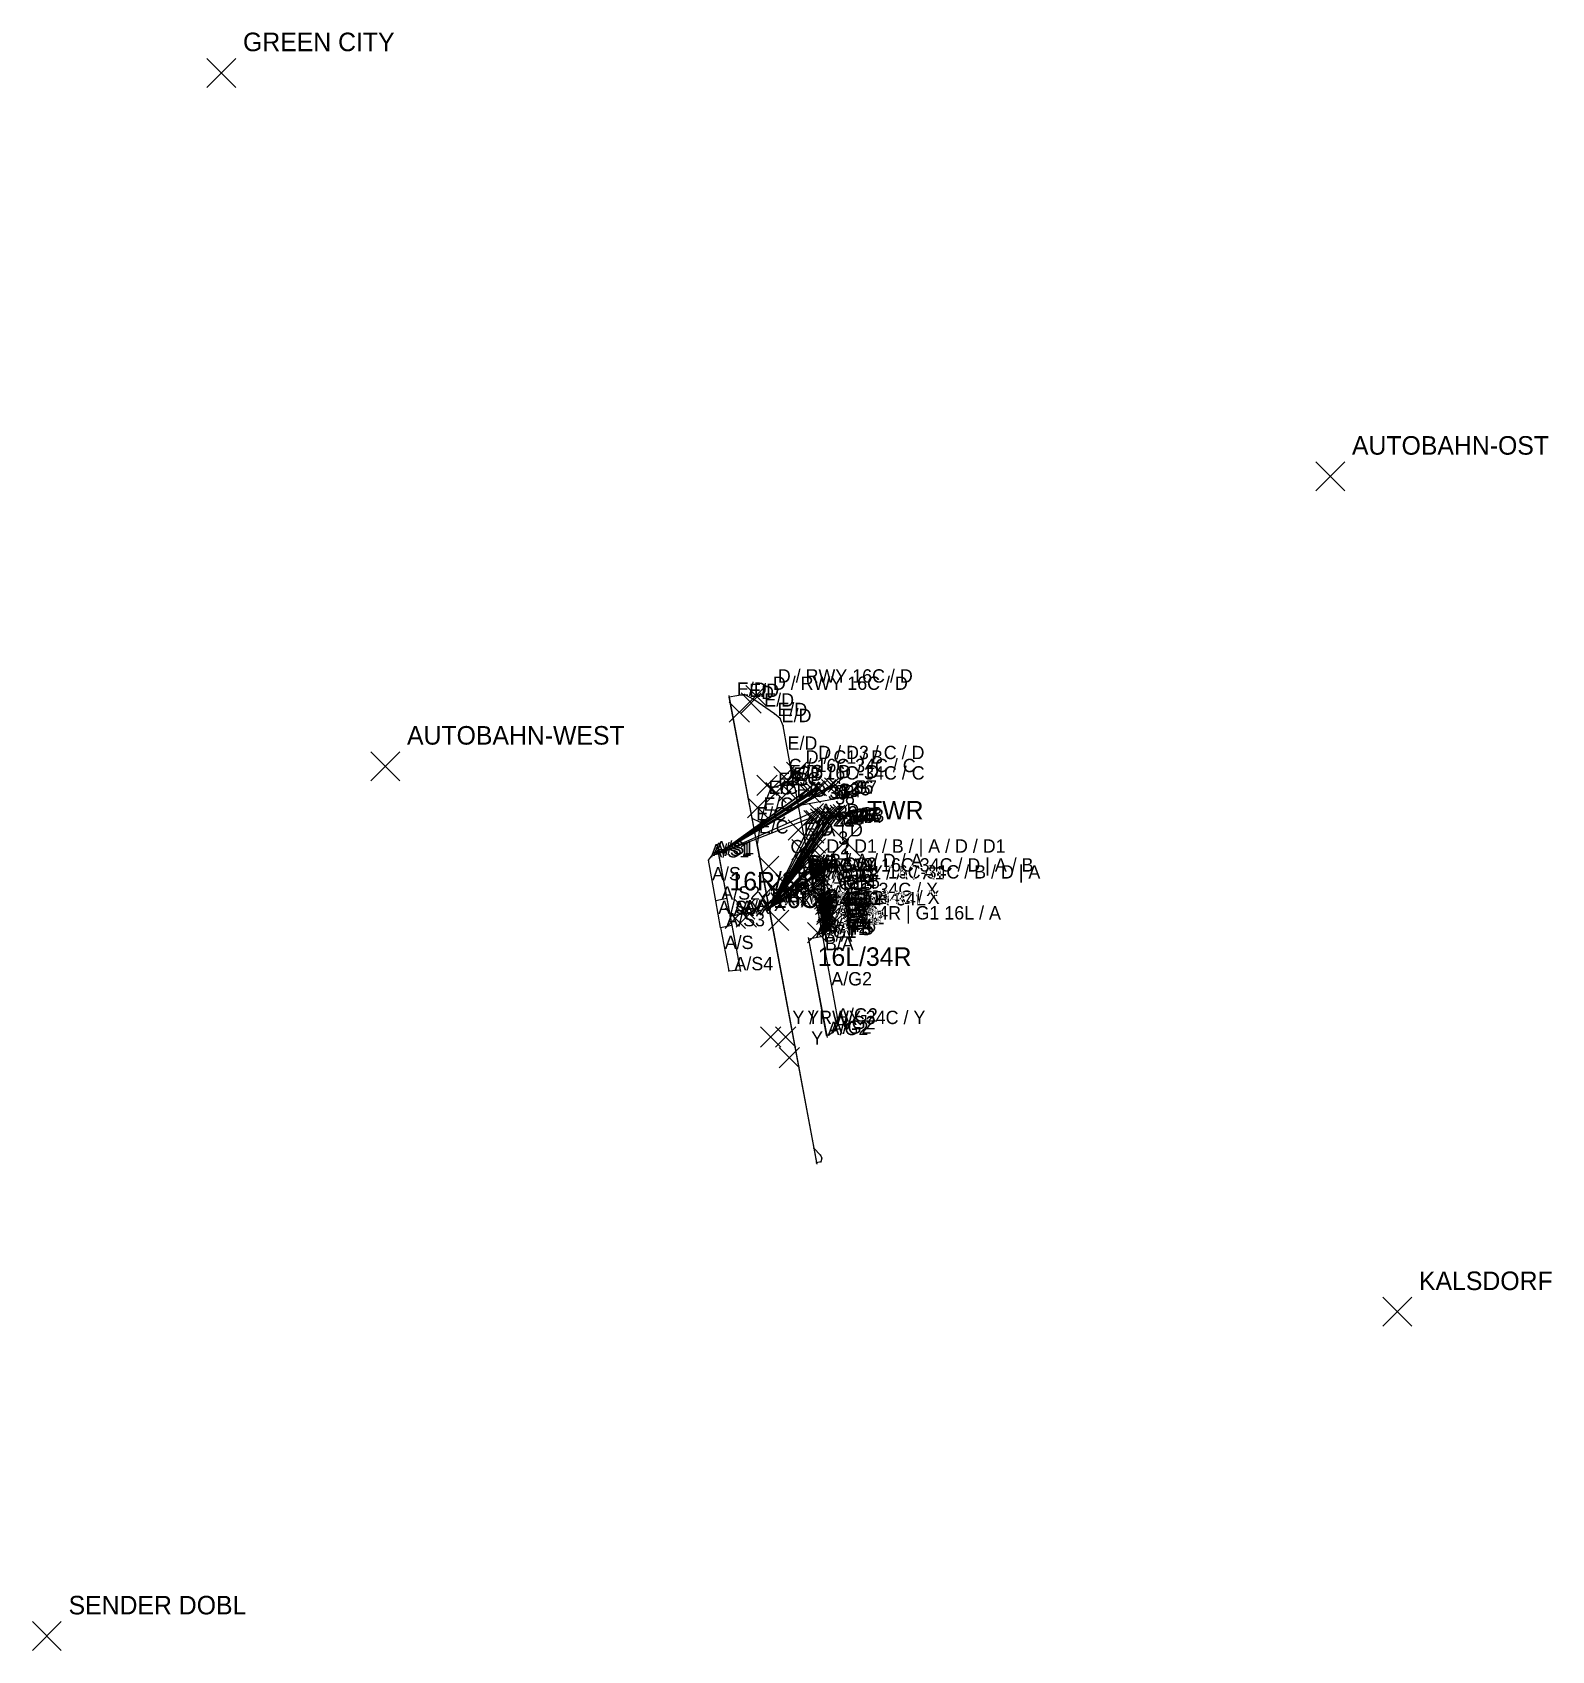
# Model space of a CAD drawing. Extents: x -11784 to 21867, y -4755 to 15977.
# Drawn here: x -4621 to 4931, y -4755 to 5416 of the extents above; entities that cross this region are included whole.
import ezdxf

# ---------------------------------------------------------------- set-up
doc = ezdxf.new("R2010")
doc.units = 0
for name, color, linetype in [('APT_RUNWAY_LABELS', 8, 'CONTINUOUS'), ('APT_RUNWAYS', 8, 'CONTINUOUS'), ('APT_TOWER', 7, 'CONTINUOUS'), ('APT_TOWER_LABELS', 7, 'CONTINUOUS'), ('OFMX_VFR_LABELS', 3, 'CONTINUOUS'), ('OFMX_VFR_POINTS', 3, 'CONTINUOUS'), ('XP_BRANCH_A_G1', 3, 'CONTINUOUS'), ('XP_BRANCH_A_S1', 5, 'CONTINUOUS'), ('XP_BRANCH_A_X', 1, 'CONTINUOUS'), ('XP_BRANCH_LABELS', 5, 'CONTINUOUS'), ('XP_PARKING', 7, 'CONTINUOUS'), ('XP_PARKING_LABELS', 7, 'CONTINUOUS'), ('XP_ROUTE_LABELS', 8, 'CONTINUOUS'), ('XP_ROUTE_RUNWAYS', 1, 'CONTINUOUS'), ('XP_ROUTE_TWY_A', 3, 'CONTINUOUS'), ('XP_ROUTE_TWY_B', 4, 'CONTINUOUS'), ('XP_ROUTE_TWY_D', 2, 'CONTINUOUS'), ('XP_ROUTE_TWY_E', 6, 'CONTINUOUS'), ('XP_TAXI_NODES', 9, 'CONTINUOUS'), ('XP_TAXI_SIGN_LABELS', 2, 'CONTINUOUS'), ('XP_TAXI_SIGNS', 2, 'CONTINUOUS')]:
    doc.layers.add(name, color=color, linetype=linetype)

msp = doc.modelspace()

# ---------------------------------------------------------------- texts
at = {"layer": 'APT_RUNWAY_LABELS'}
for s, p in [('16R/34L', (-237.979313, 23.062945)), ('16C/34C', (35.747311, -87.550988)), ('16L/34R', (316.832379, -451.256806))]:
    msp.add_text(s, height=116.583621, dxfattribs=at).set_placement(p)
at = {"layer": 'APT_TOWER_LABELS'}
msp.add_text('TWR', height=116.583621, dxfattribs=at).set_placement((627.337067, 469.213685))
at = {"layer": 'OFMX_VFR_LABELS'}
for s, p in [('GREEN CITY', (-3296.183676, 5298.172504)), ('AUTOBAHN-OST', (3676.036457, 2762.05752)), ('AUTOBAHN-WEST', (-2265.124694, 939.696099)), ('KALSDORF', (4097.395759, -2488.814881)), ('SENDER DOBL', (-4392.987803, -4527.388165))]:
    msp.add_text(s, height=116.583621, dxfattribs=at).set_placement(p)
at = {"layer": 'XP_BRANCH_LABELS'}
for s, p in [('A/S1', (-341.750293, 239.973274)), ('A/X', (-146.954021, -121.348247)), ('A/G1', (304.337358, -275.358224))]:
    msp.add_text(s, height=83.940207, dxfattribs=at).set_placement(p)
at = {"layer": 'XP_PARKING_LABELS'}
for s, p in [('36', (542.852235, 630.873043)), ('37', (564.988244, 631.006477)), ('30', (380.842832, 593.439271)), ('31', (391.668133, 602.413813)), ('32', (422.823584, 601.47644)), ('38', (426.334431, 564.080474)), ('33', (452.095054, 610.986942)), ('34', (464.10429, 609.345705)), ('35', (523.502758, 620.564161)), ('20', (412.161348, 425.103495)), ('21', (424.974537, 424.549745)), ('39', (444.313396, 469.349069)), ('22', (453.633183, 435.813791)), ('23', (484.766638, 436.903501)), ('24', (495.11336, 443.617451)), ('24A', (513.228088, 447.057822)), ('24B', (536.755087, 451.601246)), ('25', (545.40744, 448.184226)), ('26', (554.648348, 454.639092)), ('27', (578.390746, 459.427145)), ('28', (596.284007, 462.860845)), ('3', (446.194343, 310.762864)), ('2', (457.499741, 249.101942)), ('G19', (453.165221, 141.858883)), ('1', (469.269308, 186.875037)), ('G20', (476.384291, 146.106529)), ('G16', (441.771085, 73.01032)), ('G13', (450.120819, 26.738775)), ('G17', (464.700429, 77.132316)), ('G14', (473.18289, 31.525717)), ('G18', (487.231588, 80.589366)), ('G15', (495.71405, 35.647713)), ('G9', (474.019456, -73.067567)), ('G10', (489.022279, -70.389993)), ('G11', (503.840042, -67.527836)), ('G12', (518.750334, -65.034846)), ('G5', (479.983877, -104.646926)), ('G1', (486.058272, -136.890119)), ('G6', (495.004902, -102.209534)), ('F8', (493.215728, -185.873708)), ('G2', (500.85859, -134.231449)), ('F9', (506.097936, -180.13049)), ('G7', (509.804462, -99.217278)), ('G3', (515.878857, -131.239193)), ('G8', (524.935462, -96.336218)), ('F11', (523.751528, -176.939196)), ('G4', (530.899124, -128.580522)), ('F7', (490.98893, -199.596274)), ('F1', (501.803614, -257.674496)), ('F2', (504.3482, -246.345957)), ('F3', (520.72912, -258.631885)), ('F10', (522.001793, -192.575427)), ('F4', (530.907467, -240.282498)), ('F5', (538.223439, -254.005064)), ('F12', (543.790433, -189.225123)), ('F6', (552.696108, -237.889583))]:
    msp.add_text(s, height=83.940207, dxfattribs=at).set_placement(p)
at = {"layer": 'XP_ROUTE_LABELS'}
for s, p in [('E/D', (-190.745563, 1246.331004)), ('E/D', (-113.04086, 1239.162267)), ('E/D', (-18.874842, 1178.571596)), ('E/D', (63.627412, 1118.51466)), ('E/D', (90.514706, 1080.701713)), ('E/D', (127.552665, 907.488928)), ('E/D', (136.714694, 727.57776)), ('E/C', (7.726898, 629.728449)), ('E/C', (69.319929, 680.357723)), ('E/C', (145.249868, 682.971916)), ('E/D', (163.871237, 711.943754)), ('E/C', (-23.981839, 523.710202)), ('E/D', (183.13046, 610.812524)), ('E/C', (-68.871232, 463.18736)), ('E/C', (-53.642013, 381.042107)), ('E/D', (229.021002, 366.623461)), ('A/S1', (-357.660976, 230.277354)), ('A/S1', (-325.839609, 249.669193)), ('E/D', (254.376994, 159.182654)), ('B/B', (259.100218, 134.336704)), ('D/A', (267.414683, 161.2481)), ('B/A', (272.137907, 136.402149)), ('A/S', (-347.141328, 86.391119)), ('E/B', (188.589376, 86.746943)), ('B/A', (276.822828, 112.036005)), ('B/A', (290.292832, 41.208173)), ('A/S2', (-288.999226, -34.868616)), ('E/B', (27.675927, -51.044142)), ('E/B', (91.730116, -4.209951)), ('B/A', (303.420397, -28.540513)), ('B/A', (309.148182, -60.457905)), ('A/S', (-308.552347, -125.2662)), ('A/X', (-211.680193, -133.774836)), ('A/X', (-164.771437, -124.836987)), ('A/X', (-64.410431, -105.432917)), ('B/A', (315.595733, -95.422037)), ('B/A', (325.082377, -145.732182)), ('A/S3', (-257.803957, -202.40768)), ('A/G1', (304.337358, -275.358224)), ('B/A', (336.914516, -208.357721)), ('B/A', (345.346541, -253.354416)), ('A/S', (-267.684614, -345.193085)), ('B/A', (353.663661, -298.608527)), ('B/A', (362.332321, -352.934476)), ('A/S4', (-206.235308, -478.755984)), ('A/G2', (402.570923, -574.244071)), ('A/G2', (379.60669, -886.328756)), ('A/G2', (399.295952, -877.545469)), ('A/G2', (424.921192, -849.651665)), ('A/G2', (438.698367, -801.426425))]:
    msp.add_text(s, height=83.940207, dxfattribs=at).set_placement(p)
at = {"layer": 'XP_TAXI_SIGN_LABELS'}
for s, p in [('D / RWY 16C / D', (35.156734, 1283.847019)), ('D / RWY 16C / D', (66.345557, 1329.353543)), ('D', (-38.651451, 1225.683177)), ('D / D3 / C / D', (320.712463, 848.257573)), ('C / 16C-34C / C', (134.576888, 766.499279)), ('D / C1 / B', (241.49504, 819.754978)), ('C / D / D', (270.764993, 728.069201)), ('C / 16C-34C / C', (190.903649, 719.93418)), ('C', (75.764699, 625.476314)), ('A | D', (331.19874, 484.485595)), ('A | D', (353.75872, 362.201198)), ('C', (145.68509, 256.576025)), ('D / D1 / B / | A / D / D1', (371.377424, 260.325518)), ('B | X', (169.548839, 127.59547)), ('B / RWY 16C-34C / D | A / B', (253.762906, 141.729457)), ('B / A / D / A', (390.416697, 169.912923)), ('B / RWY 16C-34C / B / D | A', (296.415641, 97.944231)), ('A / A1 / A / A1', (409.596283, 92.265506)), ('X / X / RWY 16R-34L', (-63.874336, -70.991997)), ('X / RWY 16C-34C / X', (-5.554379, -12.544608)), ('X / RWY 16C-34C / X', (4.271291, -61.557108)), ('X | B', (207.538648, -82.495113)), ('G2 34R | G1 16L / A', (453.847823, -159.565428)), ('Y / RWY 34C / Y', (158.001497, -816.853095)), ('Y', (251.735579, -815.758937)), ('Y', (276.129483, -946.504155))]:
    msp.add_text(s, height=83.940207, dxfattribs=at).set_placement(p)

# ---------------------------------------------------------------- linework, layer by layer
at = {"layer": 'APT_RUNWAYS'}
for p, q in [((-240.901985, 1249.351058), (312.396607, -1697.695896)), ((-307.985787, 260.08093), (-167.972838, -487.197902)), ((258.063801, -273.581329), (375.600957, -902.175145))]:
    msp.add_line(p, q, dxfattribs=at)
at = {"layer": 'APT_TOWER'}
for p, q in [((399.634682, 241.5113), (581.79659, 423.673208)), ((399.634682, 423.673208), (581.79659, 241.5113))]:
    msp.add_line(p, q, dxfattribs=at)
msp.add_point((490.715636, 332.592254), dxfattribs=at)
at = {"layer": 'OFMX_VFR_POINTS'}
for p, q in [((-3523.886061, 5070.470119), (-3341.724153, 5252.632027)), ((-3523.886061, 5252.632027), (-3341.724153, 5070.470119)), ((3448.334072, 2534.355135), (3630.49598, 2716.517043)), ((3448.334072, 2716.517043), (3630.49598, 2534.355135)), ((-2492.827079, 711.993714), (-2310.665171, 894.155622)), ((-2492.827079, 894.155622), (-2310.665171, 711.993714)), ((3869.693374, -2716.517266), (4051.855282, -2534.355358)), ((3869.693374, -2534.355358), (4051.855282, -2716.517266)), ((-4620.690188, -4755.09055), (-4438.52828, -4572.928642)), ((-4620.690188, -4572.928642), (-4438.52828, -4755.09055))]:
    msp.add_line(p, q, dxfattribs=at)
for p in [(-3432.805107, 5161.551073), (3539.415026, 2625.436089), (-2401.746125, 803.074668), (3960.774328, -2625.436312), (-4529.609234, -4664.009596)]:
    msp.add_point(p, dxfattribs=at)
at = {"layer": 'XP_BRANCH_A_G1'}
for p, q in [((350.610157, 135.237938), (347.866857, -266.836245)), ((336.561459, 86.174289), (347.866857, -266.836245)), ((359.092619, 90.296285), (347.866857, -266.836245)), ((337.398025, -18.418995), (347.866857, -266.836245)), ((343.362446, -49.998354), (347.866857, -266.836245)), ((382.128903, -10.386273), (347.866857, -266.836245)), ((367.21861, -12.879264), (347.866857, -266.836245)), ((352.400848, -15.741421), (347.866857, -266.836245)), ((388.314031, -41.687645), (347.866857, -266.836245)), ((373.183031, -44.568706), (347.866857, -266.836245)), ((358.383471, -47.560961), (347.866857, -266.836245)), ((394.277693, -73.93195), (347.866857, -266.836245)), ((379.257426, -76.590621), (347.866857, -266.836245)), ((364.237159, -79.582876), (347.866857, -266.836245)), ((349.436841, -82.241547), (347.866857, -266.836245)), ((387.130097, -122.290624), (347.866857, -266.836245)), ((369.476505, -125.481918), (347.866857, -266.836245)), ((356.594297, -131.225136), (347.866857, -266.836245)), ((407.169002, -134.576551), (347.866857, -266.836245)), ((385.380362, -137.926854), (347.866857, -266.836245)), ((354.367499, -144.947702), (347.866857, -266.836245)), ((416.074677, -183.241011), (347.866857, -266.836245)), ((394.286036, -185.633926), (347.866857, -266.836245)), ((367.726769, -191.697385), (347.866857, -266.836245)), ((401.602008, -199.356491), (347.866857, -266.836245)), ((365.182183, -203.025924), (347.866857, -266.836245)), ((347.866857, -266.836245), (260.807859, -283.880203)), ((384.107689, -203.983312), (347.866857, -266.836245))]:
    msp.add_line(p, q, dxfattribs=at)
at = {"layer": 'XP_BRANCH_A_S1'}
for p, q in [((428.366813, 685.655049), (-306.638029, 253.17239)), ((406.230804, 685.521615), (-306.638029, 253.17239)), ((386.881327, 675.212734), (-306.638029, 253.17239)), ((315.473623, 665.635515), (-306.638029, 253.17239)), ((327.482859, 663.994278), (-306.638029, 253.17239)), ((255.046702, 657.062386), (-306.638029, 253.17239)), ((286.202153, 656.125013), (-306.638029, 253.17239)), ((244.2214, 648.087843), (-306.638029, 253.17239)), ((289.713, 618.729047), (-306.638029, 253.17239)), ((307.691965, 523.997641), (-306.638029, 253.17239)), ((275.539917, 479.752068), (-306.638029, 253.17239)), ((-370.280761, 214.388711), (-345.04119, 246.165997)), ((-345.04119, 246.165997), (-306.638029, 253.17239))]:
    msp.add_line(p, q, dxfattribs=at)
at = {"layer": 'XP_BRANCH_A_X'}
for p, q in [((459.662576, 517.509417), (10.981769, -90.833579)), ((441.769315, 514.075718), (10.981769, -90.833579)), ((418.026917, 509.287664), (10.981769, -90.833579)), ((400.133656, 506.249819), (10.981769, -90.833579)), ((408.786009, 502.832799), (10.981769, -90.833579)), ((376.606657, 501.706394), (10.981769, -90.833579)), ((358.491929, 498.266023), (10.981769, -90.833579)), ((348.145207, 491.552073), (10.981769, -90.833579)), ((317.011752, 490.462363), (10.981769, -90.833579)), ((288.353106, 479.198317), (10.981769, -90.833579)), ((309.572912, 365.411437), (10.981769, -90.833579)), ((320.87831, 303.750514), (10.981769, -90.833579)), ((332.647877, 241.523609), (10.981769, -90.833579)), ((339.76286, 200.755101), (10.981769, -90.833579)), ((316.54379, 196.507455), (10.981769, -90.833579)), ((328.078998, 131.780888), (10.981769, -90.833579)), ((305.149654, 127.658892), (10.981769, -90.833579)), ((313.499387, 81.387347), (10.981769, -90.833579)), ((-139.802632, -120.032255), (10.981769, -90.833579)), ((-233.620144, -137.907951), (-189.740242, -129.64172)), ((-189.740242, -129.64172), (-139.802632, -120.032255))]:
    msp.add_line(p, q, dxfattribs=at)
at = {"layer": 'XP_PARKING'}
for p, q in [((341.340849, 629.672257), (432.421804, 720.753211)), ((341.340849, 720.753211), (432.421804, 629.672257)), ((360.690327, 639.981138), (451.771281, 731.062092)), ((360.690327, 731.062092), (451.771281, 639.981138)), ((382.826336, 640.114572), (473.90729, 731.195526)), ((382.826336, 731.195526), (473.90729, 640.114572)), ((198.680923, 602.547366), (289.761877, 693.62832)), ((198.680923, 693.62832), (289.761877, 602.547366)), ((209.506225, 611.521909), (300.587179, 702.602863)), ((209.506225, 702.602863), (300.587179, 611.521909)), ((240.661676, 610.584536), (331.74263, 701.66549)), ((240.661676, 701.66549), (331.74263, 610.584536)), ((244.172523, 573.18857), (335.253477, 664.269524)), ((244.172523, 664.269524), (335.253477, 573.18857)), ((269.933146, 620.095038), (361.0141, 711.175992)), ((269.933146, 711.175992), (361.0141, 620.095038)), ((281.942382, 618.453801), (373.023336, 709.534755)), ((281.942382, 709.534755), (373.023336, 618.453801)), ((229.99944, 434.211591), (321.080394, 525.292545)), ((229.99944, 525.292545), (321.080394, 434.211591)), ((242.812629, 433.65784), (333.893583, 524.738794)), ((242.812629, 524.738794), (333.893583, 433.65784)), ((262.151488, 478.457164), (353.232442, 569.538118)), ((262.151488, 569.538118), (353.232442, 478.457164)), ((271.471274, 444.921886), (362.552229, 536.00284)), ((271.471274, 536.00284), (362.552229, 444.921886)), ((302.60473, 446.011596), (393.685684, 537.09255)), ((302.60473, 537.09255), (393.685684, 446.011596)), ((312.951452, 452.725546), (404.032406, 543.8065)), ((312.951452, 543.8065), (404.032406, 452.725546)), ((331.06618, 456.165917), (422.147134, 547.246871)), ((331.06618, 547.246871), (422.147134, 456.165917)), ((354.593179, 460.709342), (445.674133, 551.790296)), ((354.593179, 551.790296), (445.674133, 460.709342)), ((363.245532, 457.292322), (454.326486, 548.373276)), ((363.245532, 548.373276), (454.326486, 457.292322)), ((372.48644, 463.747187), (463.567394, 554.828141)), ((372.48644, 554.828141), (463.567394, 463.747187)), ((396.228838, 468.535241), (487.309792, 559.616195)), ((396.228838, 559.616195), (487.309792, 468.535241)), ((414.122099, 471.96894), (505.203053, 563.049894)), ((414.122099, 563.049894), (505.203053, 471.96894)), ((264.032435, 319.87096), (355.113389, 410.951914)), ((264.032435, 410.951914), (355.113389, 319.87096)), ((275.337833, 258.210037), (366.418787, 349.290991)), ((275.337833, 349.290991), (366.418787, 258.210037)), ((271.003313, 150.966978), (362.084267, 242.047932)), ((271.003313, 242.047932), (362.084267, 150.966978)), ((287.1074, 195.983132), (378.188354, 287.064086)), ((287.1074, 287.064086), (378.188354, 195.983132)), ((294.222383, 155.214624), (385.303337, 246.295578)), ((294.222383, 246.295578), (385.303337, 155.214624)), ((259.609177, 82.118415), (350.690131, 173.199369)), ((259.609177, 173.199369), (350.690131, 82.118415)), ((267.95891, 35.84687), (359.039864, 126.927824)), ((267.95891, 126.927824), (359.039864, 35.84687)), ((282.53852, 86.240411), (373.619475, 177.321365)), ((282.53852, 177.321365), (373.619475, 86.240411)), ((291.020982, 40.633812), (382.101936, 131.714766)), ((291.020982, 131.714766), (382.101936, 40.633812)), ((305.06968, 89.697461), (396.150634, 180.778415)), ((305.06968, 180.778415), (396.150634, 89.697461)), ((313.552141, 44.755808), (404.633096, 135.836762)), ((313.552141, 135.836762), (404.633096, 44.755808)), ((291.857548, -63.959472), (382.938502, 27.121482)), ((291.857548, 27.121482), (382.938502, -63.959472)), ((306.860371, -61.281898), (397.941325, 29.799056)), ((306.860371, 29.799056), (397.941325, -61.281898)), ((321.678133, -58.419741), (412.759087, 32.661213)), ((321.678133, 32.661213), (412.759087, -58.419741)), ((327.642554, -90.109183), (418.723508, 0.971771)), ((327.642554, 0.971771), (418.723508, -90.109183)), ((336.588426, -55.92675), (427.66938, 35.154204)), ((336.588426, 35.154204), (427.66938, -55.92675)), ((342.773554, -87.228122), (433.854508, 3.852832)), ((342.773554, 3.852832), (433.854508, -87.228122)), ((297.821969, -95.538831), (388.902923, -4.457877)), ((297.821969, -4.457877), (388.902923, -95.538831)), ((303.896364, -127.782024), (394.977318, -36.70107)), ((303.896364, -36.70107), (394.977318, -127.782024)), ((308.827022, -190.488179), (399.907976, -99.407225)), ((308.827022, -99.407225), (399.907976, -190.488179)), ((311.05382, -176.765613), (402.134774, -85.684659)), ((311.05382, -85.684659), (402.134774, -176.765613)), ((312.842994, -93.101438), (403.923948, -2.020484)), ((312.842994, -2.020484), (403.923948, -93.101438)), ((318.696682, -125.123353), (409.777636, -34.042399)), ((318.696682, -34.042399), (409.777636, -125.123353)), ((323.936028, -171.022395), (415.016982, -79.941441)), ((323.936028, -79.941441), (415.016982, -171.022395)), ((333.716949, -122.131098), (424.797903, -31.050144)), ((333.716949, -31.050144), (424.797903, -122.131098)), ((339.839885, -183.467331), (430.920839, -92.386377)), ((339.839885, -92.386377), (430.920839, -183.467331)), ((341.58962, -167.831101), (432.670574, -76.750147)), ((341.58962, -76.750147), (432.670574, -167.831101)), ((348.737216, -119.472427), (439.81817, -28.391473)), ((348.737216, -28.391473), (439.81817, -119.472427)), ((361.628525, -180.117028), (452.709479, -89.036074)), ((361.628525, -89.036074), (452.709479, -180.117028)), ((319.641705, -248.566401), (410.72266, -157.485447)), ((319.641705, -157.485447), (410.72266, -248.566401)), ((322.186292, -237.237862), (413.267246, -146.156908)), ((322.186292, -146.156908), (413.267246, -237.237862)), ((338.567212, -249.523789), (429.648166, -158.442835)), ((338.567212, -158.442835), (429.648166, -249.523789)), ((348.745559, -231.174403), (439.826513, -140.093448)), ((348.745559, -140.093448), (439.826513, -231.174403)), ((356.061531, -244.896968), (447.142485, -153.816014)), ((356.061531, -153.816014), (447.142485, -244.896968)), ((370.5342, -228.781488), (461.615154, -137.700534)), ((370.5342, -137.700534), (461.615154, -228.781488))]:
    msp.add_line(p, q, dxfattribs=at)
for p in [(244.2214, 648.087843), (255.046702, 657.062386), (286.202153, 656.125013), (289.713, 618.729047), (315.473623, 665.635515), (327.482859, 663.994278), (386.881327, 675.212734), (406.230804, 685.521615), (428.366813, 685.655049), (307.691965, 523.997641), (418.026917, 509.287664), (441.769315, 514.075718), (459.662576, 517.509417), (275.539917, 479.752068), (288.353106, 479.198317), (317.011752, 490.462363), (348.145207, 491.552073), (358.491929, 498.266023), (376.606657, 501.706394), (400.133656, 506.249819), (408.786009, 502.832799), (309.572912, 365.411437), (320.87831, 303.750514), (332.647877, 241.523609), (305.149654, 127.658892), (316.54379, 196.507455), (328.078998, 131.780888), (339.76286, 200.755101), (350.610157, 135.237938), (313.499387, 81.387347), (336.561459, 86.174289), (359.092619, 90.296285), (337.398025, -18.418995), (343.362446, -49.998354), (349.436841, -82.241547), (352.400848, -15.741421), (358.383471, -47.560961), (364.237159, -79.582876), (367.21861, -12.879264), (373.183031, -44.568706), (379.257426, -76.590621), (382.128903, -10.386273), (388.314031, -41.687645), (394.277693, -73.93195), (354.367499, -144.947702), (356.594297, -131.225136), (365.182183, -203.025924), (367.726769, -191.697385), (369.476505, -125.481918), (385.380362, -137.926854), (387.130097, -122.290624), (394.286036, -185.633926), (401.602008, -199.356491), (407.169002, -134.576551), (416.074677, -183.241011), (384.107689, -203.983312)]:
    msp.add_point(p, dxfattribs=at)
at = {"layer": 'XP_ROUTE_RUNWAYS'}
for p, q in [((-94.871524, 476.301689), (-239.153767, 1237.426514)), ((-64.413086, 312.011185), (-94.871524, 476.301689)), ((-64.413086, 312.011185), (4.503881, -59.580021)), ((-306.638029, 253.17239), (-253.996558, -28.13076)), ((-253.996558, -28.13076), (-233.620144, -137.907951)), ((4.503881, -59.580021), (10.981769, -90.833579)), ((10.981769, -90.833579), (293.413458, -1597.878435)), ((-233.620144, -137.907951), (-222.505116, -195.889434)), ((-222.505116, -195.889434), (-170.204187, -476.051723)), ((373.004796, -887.017052), (260.807859, -283.880203)), ((293.413458, -1597.878435), (310.36473, -1689.057163))]:
    msp.add_line(p, q, dxfattribs=at)
at = {"layer": 'XP_ROUTE_TWY_A'}
for p, q in [((-370.280761, 214.388711), (-345.04119, 246.165997)), ((-324.001894, -41.606473), (-370.280761, 214.388711)), ((-345.04119, 246.165997), (-306.638029, 253.17239)), ((-253.996558, -28.13076), (-324.001894, -41.606473)), ((-293.102799, -208.925927), (-324.001894, -41.606473)), ((-139.802632, -120.032255), (10.981769, -90.833579)), ((-293.102799, -208.925927), (-222.505116, -195.889434)), ((-233.620144, -137.907951), (-189.740242, -129.64172)), ((-189.740242, -129.64172), (-139.802632, -120.032255)), ((-293.102799, -208.925927), (-242.26643, -481.460244)), ((347.866857, -266.836245), (260.807859, -283.880203)), ((365.204177, -375.488143), (439.937668, -772.999998)), ((-242.26643, -481.460244), (-170.204187, -476.051723)), ((439.937668, -772.999998), (437.459066, -829.852853)), ((386.208585, -885.640459), (373.004796, -887.017052)), ((412.383319, -869.450478), (386.208585, -885.640459)), ((437.459066, -829.852853), (412.383319, -869.450478))]:
    msp.add_line(p, q, dxfattribs=at)
at = {"layer": 'XP_ROUTE_TWY_B'}
for p, q in [((244.566493, 139.405524), (270.641872, 143.536416)), ((273.633942, 129.267883), (244.566493, 139.405524)), ((270.641872, 143.536416), (345.771271, 157.274549)), ((270.641872, 143.536416), (273.633942, 129.267883)), ((273.633942, 129.267883), (280.011715, 94.804127)), ((280.011715, 94.804127), (351.952607, 108.863614)), ((280.011715, 94.804127), (300.573948, -12.387782)), ((300.573948, -12.387782), (373.173929, 0.910019)), ((300.573948, -12.387782), (306.266845, -44.693244)), ((306.266845, -44.693244), (379.401531, -30.842804)), ((306.266845, -44.693244), (312.029519, -76.222565)), ((312.029519, -76.222565), (384.6295, -62.752412)), ((312.029519, -76.222565), (319.161946, -114.62151)), ((401.230369, -98.96304), (319.161946, -114.62151)), ((319.161946, -114.62151), (331.002807, -176.842855)), ((412.39773, -161.633613), (331.002807, -176.842855)), ((331.002807, -176.842855), (342.826224, -239.872587)), ((342.826224, -239.872587), (437.200435, -222.01357)), ((342.826224, -239.872587), (347.866857, -266.836245)), ((347.866857, -266.836245), (359.460465, -330.380809)), ((359.460465, -330.380809), (365.204177, -375.488143))]:
    msp.add_line(p, q, dxfattribs=at)
at = {"layer": 'XP_ROUTE_TWY_D'}
msp.add_line((264.187495, 178.959784), (270.641872, 143.536416), dxfattribs=at)
at = {"layer": 'XP_ROUTE_TWY_E'}
for p, q in [((-142.337359, 1255.235494), (-239.153767, 1237.426514)), ((-83.744361, 1223.08904), (-142.337359, 1255.235494)), ((45.994677, 1134.054151), (-83.744361, 1223.08904)), ((81.260147, 1102.975169), (45.994677, 1134.054151)), ((99.769266, 1058.428257), (81.260147, 1102.975169)), ((155.336064, 756.549599), (99.769266, 1058.428257)), ((155.336064, 756.549599), (118.093325, 698.605922)), ((172.406411, 667.337909), (155.336064, 756.549599)), ((20.546533, 662.109524), (-5.092738, 597.347374)), ((118.093325, 698.605922), (20.546533, 662.109524)), ((172.406411, 667.337909), (118.093325, 698.605922)), ((172.406411, 667.337909), (193.854509, 554.287139)), ((-5.092738, 597.347374), (-42.87094, 450.07303)), ((444.231231, 601.585013), (193.854509, 554.287139)), ((193.854509, 554.287139), (264.187495, 178.959784)), ((-42.87094, 450.07303), (-94.871524, 476.301689)), ((-42.87094, 450.07303), (-64.413086, 312.011185)), ((132.612259, 34.088361), (244.566493, 139.405524)), ((264.187495, 178.959784), (244.566493, 139.405524)), ((50.847973, -42.508264), (132.612259, 34.088361)), ((4.503881, -59.580021), (50.847973, -42.508264)), ((293.413458, -1597.878435), (334.278536, -1641.248904)), ((336.058609, -1683.245004), (310.36473, -1689.057163)), ((334.278536, -1641.248904), (343.746219, -1660.251005)), ((343.746219, -1660.251005), (336.058609, -1683.245004))]:
    msp.add_line(p, q, dxfattribs=at)
at = {"layer": 'XP_TAXI_NODES'}
for p in [(-239.153767, 1237.426514), (-142.337359, 1255.235494), (-83.744361, 1223.08904), (45.994677, 1134.054151), (81.260147, 1102.975169), (99.769266, 1058.428257), (155.336064, 756.549599), (20.546533, 662.109524), (118.093325, 698.605922), (172.406411, 667.337909), (266.143528, 671.914692), (443.592619, 704.999631), (451.508522, 704.999631), (454.806246, 697.38945), (-5.092738, 597.347374), (193.854509, 554.287139), (444.231231, 601.585013), (472.557677, 606.777816), (-94.871524, 476.301689), (-42.87094, 450.07303), (275.759866, 479.494096), (312.979852, 433.697353), (313.095136, 447.806877), (319.871852, 458.509389), (330.45976, 464.798574), (480.857354, 492.590634), (488.772497, 496.230044), (492.07098, 503.508864), (-64.413086, 312.011185), (322.216967, 386.054775), (-370.280761, 214.388711), (-345.04119, 246.165997), (-306.638029, 253.17239), (244.566493, 139.405524), (264.187495, 178.959784), (270.641872, 143.536416), (273.633942, 129.267883), (345.771271, 157.274549), (351.952607, 108.863614), (357.507466, 192.835799), (363.663773, 160.628188), (372.183399, 112.933348), (538.968738, 103.663027), (132.612259, 34.088361), (280.011715, 94.804127), (323.540456, 47.294983), (373.173929, 0.910019), (382.82819, 57.907427), (387.572271, 33.794807), (392.795689, 3.75105), (461.796085, 47.619672), (524.477866, 101.464703), (528.009191, 63.232552), (547.248695, 67.141053), (-324.001894, -41.606473), (-253.996558, -28.13076), (4.503881, -59.580021), (10.981769, -90.833579), (50.847973, -42.508264), (300.573948, -12.387782), (306.266845, -44.693244), (312.029519, -76.222565), (379.401531, -30.842804), (384.6295, -62.752412), (399.11658, -26.85313), (401.230369, -98.96304), (404.887596, -59.93918), (407.360889, -72.897837), (413.681779, -98.539387), (-233.620144, -137.907951), (-222.505116, -195.889434), (-189.740242, -129.64172), (-139.802632, -120.032255), (319.161946, -114.62151), (331.002807, -176.842855), (412.39773, -161.633613), (425.49837, -159.885628), (-293.102799, -208.925927), (260.807859, -283.880203), (342.826224, -239.872587), (347.866857, -266.836245), (437.200435, -222.01357), (359.460465, -330.380809), (365.204177, -375.488143), (-242.26643, -481.460244), (-170.204187, -476.051723), (439.937668, -772.999998), (373.004796, -887.017052), (386.208585, -885.640459), (412.383319, -869.450478), (437.459066, -829.852853), (293.413458, -1597.878435), (310.36473, -1689.057163), (334.278536, -1641.248904), (336.058609, -1683.245004), (343.746219, -1660.251005)]:
    msp.add_point(p, dxfattribs=at)
at = {"layer": 'XP_TAXI_SIGNS'}
for p, q in [((-165.221364, 1138.117493), (-37.708029, 1265.630828)), ((-165.221364, 1265.630828), (-37.708029, 1138.117493)), ((-134.032542, 1183.624016), (-6.519207, 1311.137352)), ((-134.032542, 1311.137352), (-6.519207, 1183.624016)), ((-239.02955, 1079.95365), (-111.516215, 1207.466986)), ((-239.02955, 1207.466986), (-111.516215, 1079.95365)), ((120.334364, 702.528047), (247.8477, 830.041382)), ((120.334364, 830.041382), (247.8477, 702.528047)), ((-65.801211, 620.769753), (61.712125, 748.283089)), ((-65.801211, 748.283089), (61.712125, 620.769753)), ((41.116941, 674.025451), (168.630276, 801.538787)), ((41.116941, 801.538787), (168.630276, 674.025451)), ((-9.47445, 574.204653), (118.038885, 701.717989)), ((-9.47445, 701.717989), (118.038885, 574.204653)), ((70.386894, 582.339674), (197.90023, 709.85301)), ((70.386894, 709.85301), (197.90023, 582.339674)), ((-124.6134, 479.746787), (2.899936, 607.260123)), ((-124.6134, 607.260123), (2.899936, 479.746787)), ((130.820641, 338.756068), (258.333976, 466.269404)), ((130.820641, 466.269404), (258.333976, 338.756068)), ((153.380621, 216.471671), (280.893957, 343.985007)), ((153.380621, 343.985007), (280.893957, 216.471671)), ((-54.693009, 110.846499), (72.820327, 238.359834)), ((-54.693009, 238.359834), (72.820327, 110.846499)), ((170.999325, 114.595991), (298.51266, 242.109327)), ((170.999325, 242.109327), (298.51266, 114.595991)), ((-30.82926, -18.134057), (96.684076, 109.379279)), ((-30.82926, 109.379279), (96.684076, -18.134057)), ((53.384807, -4.000069), (180.898143, 123.513266)), ((53.384807, 123.513266), (180.898143, -4.000069)), ((190.038598, 24.183397), (317.551934, 151.696732)), ((190.038598, 151.696732), (317.551934, 24.183397)), ((96.037542, -47.785296), (223.550878, 79.72804)), ((96.037542, 79.72804), (223.550878, -47.785296)), ((209.218184, -53.464021), (336.73152, 74.049315)), ((209.218184, 74.049315), (336.73152, -53.464021)), ((-264.252435, -216.721524), (-136.739099, -89.208188)), ((-264.252435, -89.208188), (-136.739099, -216.721524)), ((-205.932478, -158.274135), (-78.419142, -30.760799)), ((-205.932478, -30.760799), (-78.419142, -158.274135)), ((-196.106808, -207.286634), (-68.593472, -79.773299)), ((-196.106808, -79.773299), (-68.593472, -207.286634)), ((7.160549, -228.224639), (134.673884, -100.711303)), ((7.160549, -100.711303), (134.673884, -228.224639)), ((253.469724, -305.294955), (380.98306, -177.781619)), ((253.469724, -177.781619), (380.98306, -305.294955)), ((-42.376602, -962.582621), (85.136734, -835.069286)), ((-42.376602, -835.069286), (85.136734, -962.582621)), ((51.357481, -961.488463), (178.870816, -833.975128)), ((51.357481, -833.975128), (178.870816, -961.488463)), ((75.751384, -1092.233682), (203.264719, -964.720346)), ((75.751384, -964.720346), (203.264719, -1092.233682))]:
    msp.add_line(p, q, dxfattribs=at)
for p in [(-70.275875, 1247.380684), (-175.272882, 1143.710318), (-101.464697, 1201.87416), (104.873609, 737.782119), (184.091032, 766.284714), (-2.044543, 684.526421), (54.282218, 637.961321), (134.143562, 646.096342), (-60.856732, 543.503455), (194.577309, 402.512736), (217.137289, 280.228339), (9.063659, 174.603166), (234.755993, 178.352659), (32.927408, 45.622611), (117.141475, 59.756598), (159.79421, 15.971372), (253.795266, 87.940064), (272.974852, 10.292647), (-142.17581, -94.517467), (-200.495767, -152.964856), (-132.35014, -143.529967), (70.917217, -164.467971), (317.226392, -241.538287), (21.380066, -898.825954), (115.114148, -897.731795), (139.508051, -1028.477014)]:
    msp.add_point(p, dxfattribs=at)

msp.set_redraw_order([(e.dxf.handle, doc.entitydb.next_handle()) for e in msp.query("TEXT MTEXT ATTDEF DIMENSION ARC_DIMENSION")])  # texts and dimensions are drawn at this point

doc.saveas('drawing.dxf')
